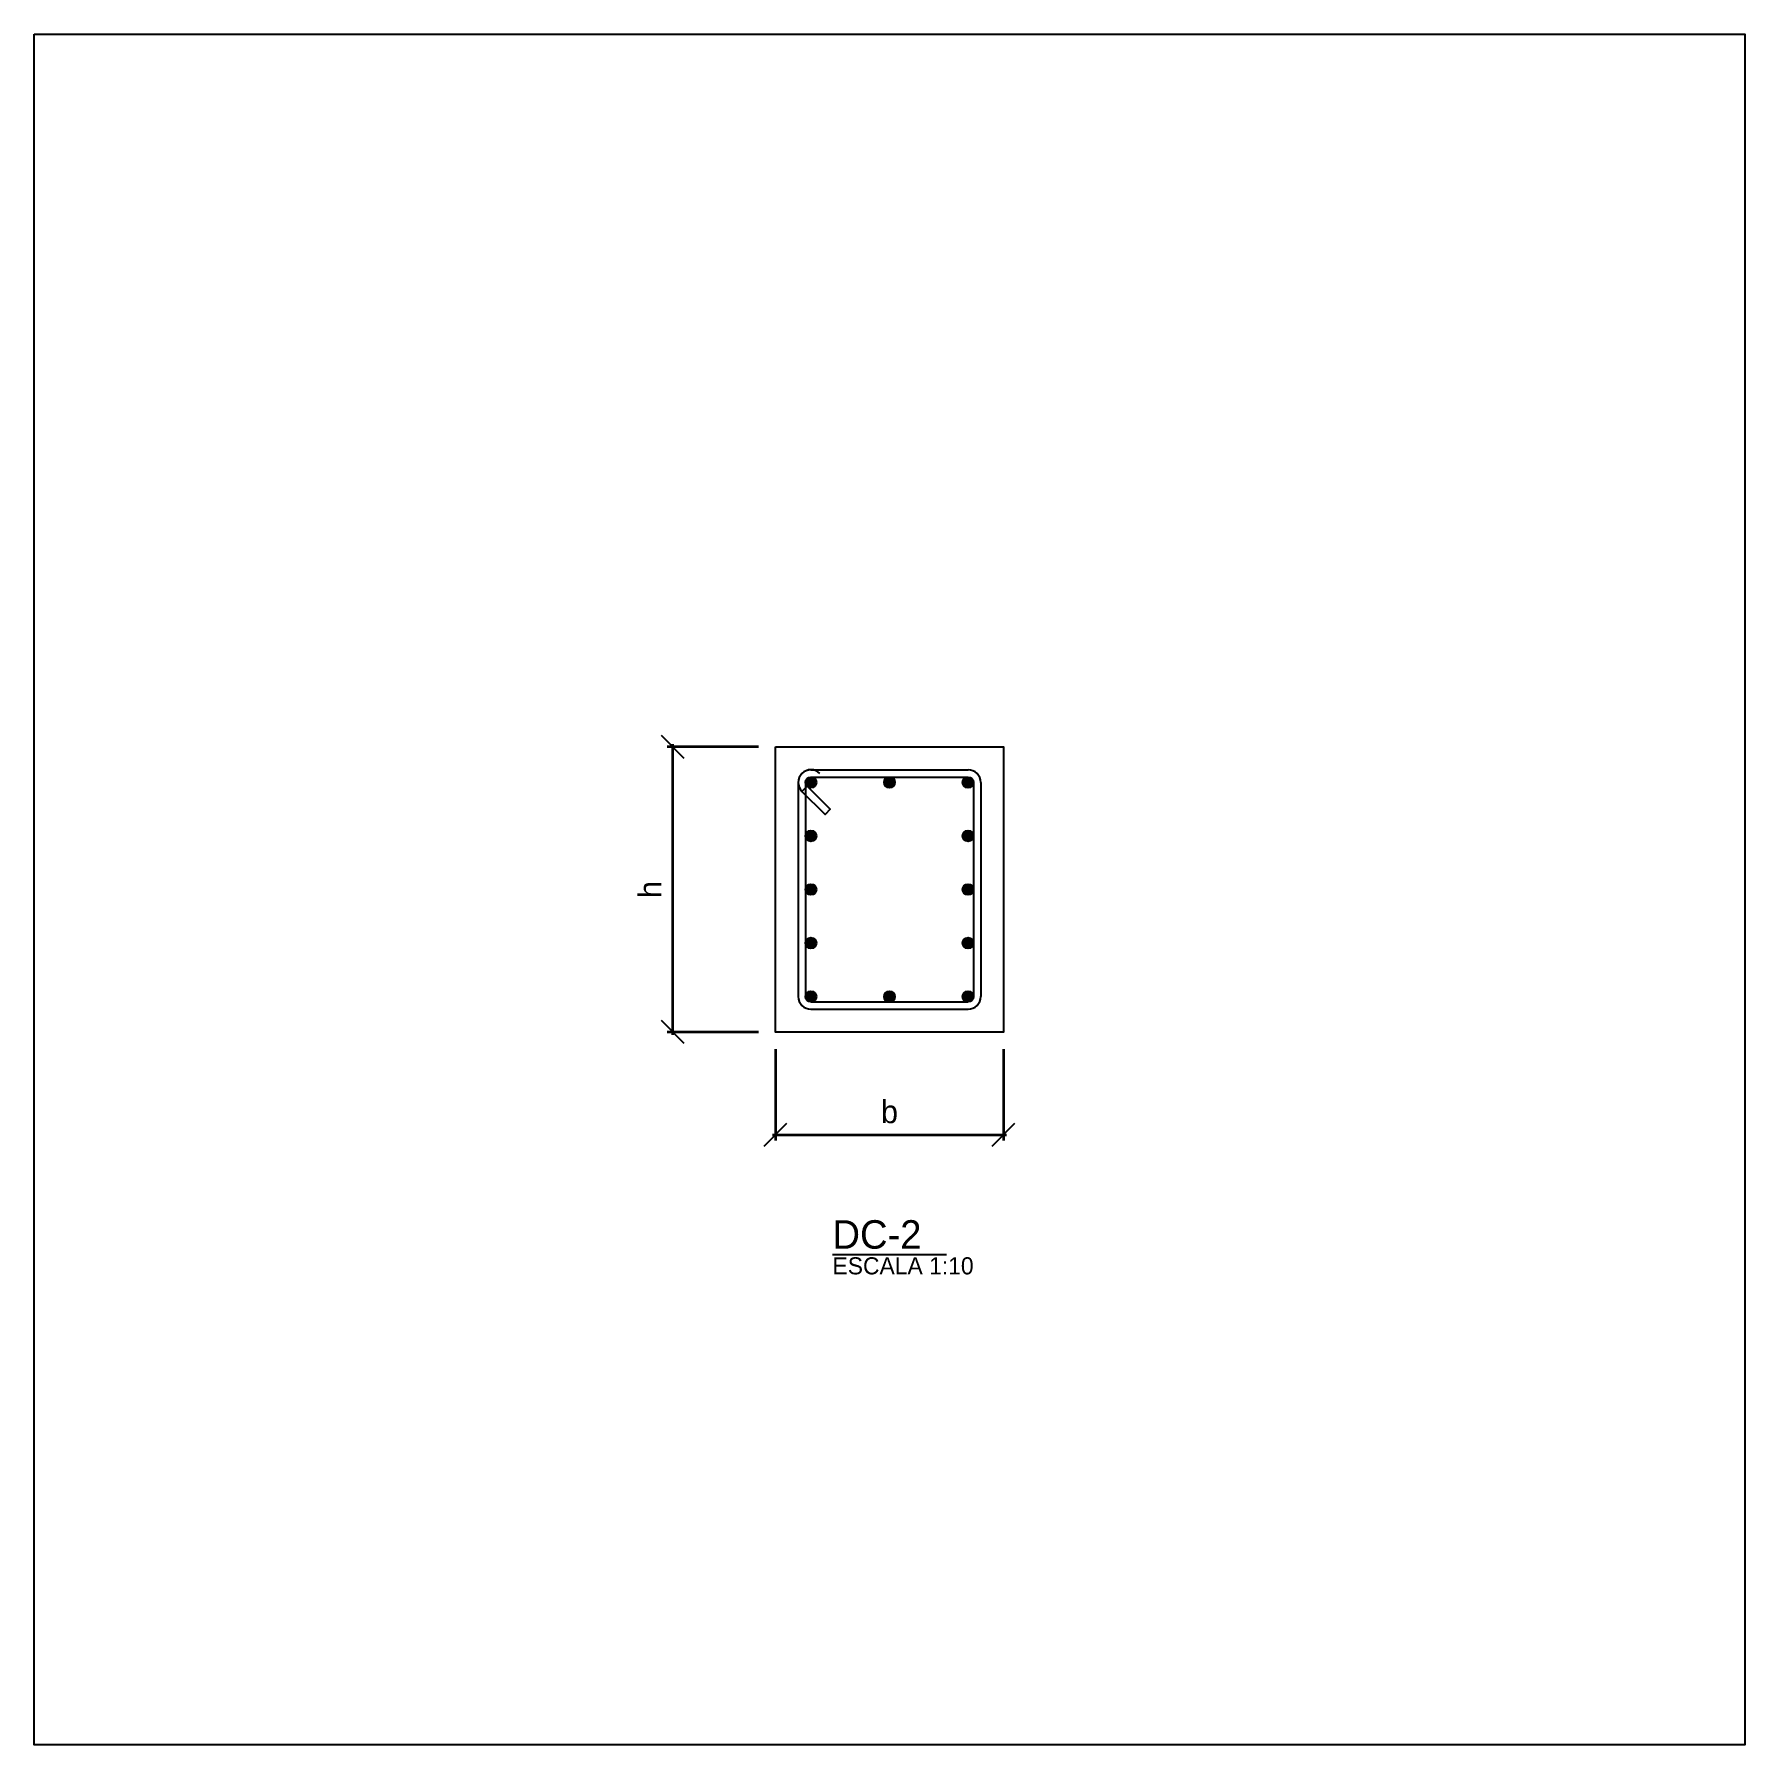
# Model space of a CAD drawing. Header units: metres. Extents: x 100 to 3100, y -41900 to 100.
# Drawn here: x 100 to 3100, y -5900 to -2900 of the extents above; entities that cross this region are included whole.
import ezdxf

# ---------------------------------------------------------------- set-up
doc = ezdxf.new("R2010")
doc.units = ezdxf.units.M
for name, color, linetype in [('Column', 3, 'Continuous'), ('DetailArea', 7, 'Continuous'), ('Rebar', 1, 'Continuous'), ('Text', 8, 'Continuous')]:
    doc.layers.add(name, color=color, linetype=linetype)
doc.styles.add('LiberationSerif', font='LiberationSerif-Regular.ttf')
doc.styles.add('OpenSansCondensed-Light', font='OpenSansCondensed-Light.ttf')
doc.dimstyles.new('EZDXF', dxfattribs={"dimtxt": 0.25, "dimasz": 0.175, "dimexe": 0.375, "dimexo": 0.125, "dimgap": 0.1, "dimtad": 1, "dimlfac": 100, "dimzin": 12, "dimdsep": 46, "dimtxsty": 'OpenSansCondensed-Light', "dimblk": 'ARCHTICK', "dimcen": 2.5, "dimazin": 3, "dimtfac": 0.5, "dimtmove": 2, "dimatfit": 3})

msp = doc.modelspace()

# ---------------------------------------------------------------- texts
at = {"layer": 'Text', "style": 'LiberationSerif'}
for s, height, p in [('DC-2', 50, (1500, -5030)), ('ESCALA 1:10', 30, (1500, -5075))]:
    msp.add_text(s, height=height, dxfattribs=at).set_placement(p)

# ---------------------------------------------------------------- blocks, each defined once
blk = doc.blocks.new('_ARCHTICK')
at = {"color": 0, "linetype": 'BYBLOCK', "const_width": 0.15}
blk.add_lwpolyline([(-0.5, -0.5), (0.5, 0.5)], dxfattribs=at)

# ---------------------------------------------------------------- dimensions: what is measured, and where the dimension line sits
msp.add_linear_dim(base=(1220, -4650), p1=(1400, -4650), p2=(1400, -4150), angle=90, text='h', dimstyle='EZDXF', override={"dimtxt": 40, "dimexe": 10, "dimexo": 30, "dimgap": 20, "dimtxsty": 'LiberationSerif', "dimtsz": 20, "dimdle": 5, "dimclrd": 1, "dimclre": 1, "dimclrt": 1, "dimlwd": 35, "dimlwe": 35}).render()
msp.add_linear_dim(base=(1400, -4830), p1=(1400, -4650), p2=(1800, -4650), text='b', dimstyle='EZDXF', override={"dimtxt": 40, "dimexe": 10, "dimexo": 30, "dimgap": 20, "dimtxsty": 'LiberationSerif', "dimtsz": 20, "dimdle": 5, "dimclrd": 1, "dimclre": 1, "dimclrt": 1, "dimlwd": 35, "dimlwe": 35}).render()

# ---------------------------------------------------------------- hatches: boundary and pattern name
h = msp.add_hatch(color=1)
h.dxf.hatch_style = 1
edge = h.paths.add_edge_path()
edge.add_ellipse((1462.225, -4212.225), major_axis=(9.525, 0), ratio=1, start_angle=0, end_angle=360)
h = msp.add_hatch(color=1)
h.dxf.hatch_style = 1
edge = h.paths.add_edge_path()
edge.add_ellipse((1600, -4212.225), major_axis=(9.525, 0), ratio=1, start_angle=0, end_angle=360)
h = msp.add_hatch(color=1)
h.dxf.hatch_style = 1
edge = h.paths.add_edge_path()
edge.add_ellipse((1737.775, -4212.225), major_axis=(9.525, 0), ratio=1, start_angle=0, end_angle=360)
h = msp.add_hatch(color=1)
h.dxf.hatch_style = 1
edge = h.paths.add_edge_path()
edge.add_ellipse((1462.225, -4306.1125), major_axis=(9.525, 0), ratio=1, start_angle=0, end_angle=360)
h = msp.add_hatch(color=1)
h.dxf.hatch_style = 1
edge = h.paths.add_edge_path()
edge.add_ellipse((1737.775, -4306.1125), major_axis=(9.525, 0), ratio=1, start_angle=0, end_angle=360)
h = msp.add_hatch(color=1)
h.dxf.hatch_style = 1
edge = h.paths.add_edge_path()
edge.add_ellipse((1462.225, -4400), major_axis=(9.525, 0), ratio=1, start_angle=0, end_angle=360)
h = msp.add_hatch(color=1)
h.dxf.hatch_style = 1
edge = h.paths.add_edge_path()
edge.add_ellipse((1737.775, -4400), major_axis=(9.525, 0), ratio=1, start_angle=0, end_angle=360)
h = msp.add_hatch(color=1)
h.dxf.hatch_style = 1
edge = h.paths.add_edge_path()
edge.add_ellipse((1462.225, -4493.8875), major_axis=(9.525, 0), ratio=1, start_angle=0, end_angle=360)
h = msp.add_hatch(color=1)
h.dxf.hatch_style = 1
edge = h.paths.add_edge_path()
edge.add_ellipse((1737.775, -4493.8875), major_axis=(9.525, 0), ratio=1, start_angle=0, end_angle=360)
h = msp.add_hatch(color=1)
h.dxf.hatch_style = 1
edge = h.paths.add_edge_path()
edge.add_ellipse((1462.225, -4587.775), major_axis=(9.525, 0), ratio=1, start_angle=0, end_angle=360)
h = msp.add_hatch(color=1)
h.dxf.hatch_style = 1
edge = h.paths.add_edge_path()
edge.add_ellipse((1600, -4587.775), major_axis=(9.525, 0), ratio=1, start_angle=0, end_angle=360)
h = msp.add_hatch(color=1)
h.dxf.hatch_style = 1
edge = h.paths.add_edge_path()
edge.add_ellipse((1737.775, -4587.775), major_axis=(9.525, 0), ratio=1, start_angle=0, end_angle=360)

# ---------------------------------------------------------------- linework, layer by layer
at = {"layer": 'Column'}
msp.add_lwpolyline([(1400, -4150), (1800, -4150), (1800, -4650), (1400, -4650), (1400, -4150)], dxfattribs=at)
at = {"layer": 'DetailArea'}
msp.add_lwpolyline([(100, -2900), (3100, -2900), (3100, -5900), (100, -5900), (100, -2900)], dxfattribs=at)
at = {"layer": 'Rebar'}
for points in [[(1462.225, -4190), (1737.775, -4190)], [(1440, -4212.225), (1440, -4587.775)], [(1455.48981, -4218.96019), (1495.90096, -4259.37134), (1486.9207, -4268.3516), (1446.50955, -4227.94045), (1455.48981, -4218.96019)], [(1452.7, -4212.225), (1452.7, -4587.775)], [(1462.225, -4202.7), (1737.775, -4202.7)], [(1747.3, -4212.225), (1747.3, -4587.775)], [(1760, -4212.225), (1760, -4587.775)], [(1462.225, -4597.3), (1737.775, -4597.3)], [(1462.225, -4610), (1737.775, -4610)]]:
    msp.add_lwpolyline(points, dxfattribs=at)
for centre in [(1462.225, -4212.225), (1600, -4212.225), (1737.775, -4212.225), (1462.225, -4306.1125), (1737.775, -4306.1125), (1462.225, -4400), (1737.775, -4400), (1462.225, -4493.8875), (1737.775, -4493.8875), (1462.225, -4587.775), (1600, -4587.775), (1737.775, -4587.775)]:
    msp.add_circle(centre, 9.525, dxfattribs=at)
for centre, start, end in [((1462.225, -4212.225), 90, 180), ((1462.225, -4212.225), 45, 225), ((1737.775, -4212.225), 0, 90), ((1462.225, -4587.775), 180, 270), ((1737.775, -4587.775), 270, 0)]:
    msp.add_arc(centre, 22.225, start, end, dxfattribs=at)
at = {"layer": 'Text'}
msp.add_lwpolyline([(1500, -5040), (1700, -5040)], dxfattribs=at)

msp.set_redraw_order([(e.dxf.handle, doc.entitydb.next_handle()) for e in msp.query("TEXT MTEXT ATTDEF DIMENSION ARC_DIMENSION")])  # texts and dimensions are drawn at this point

doc.saveas('drawing.dxf')
